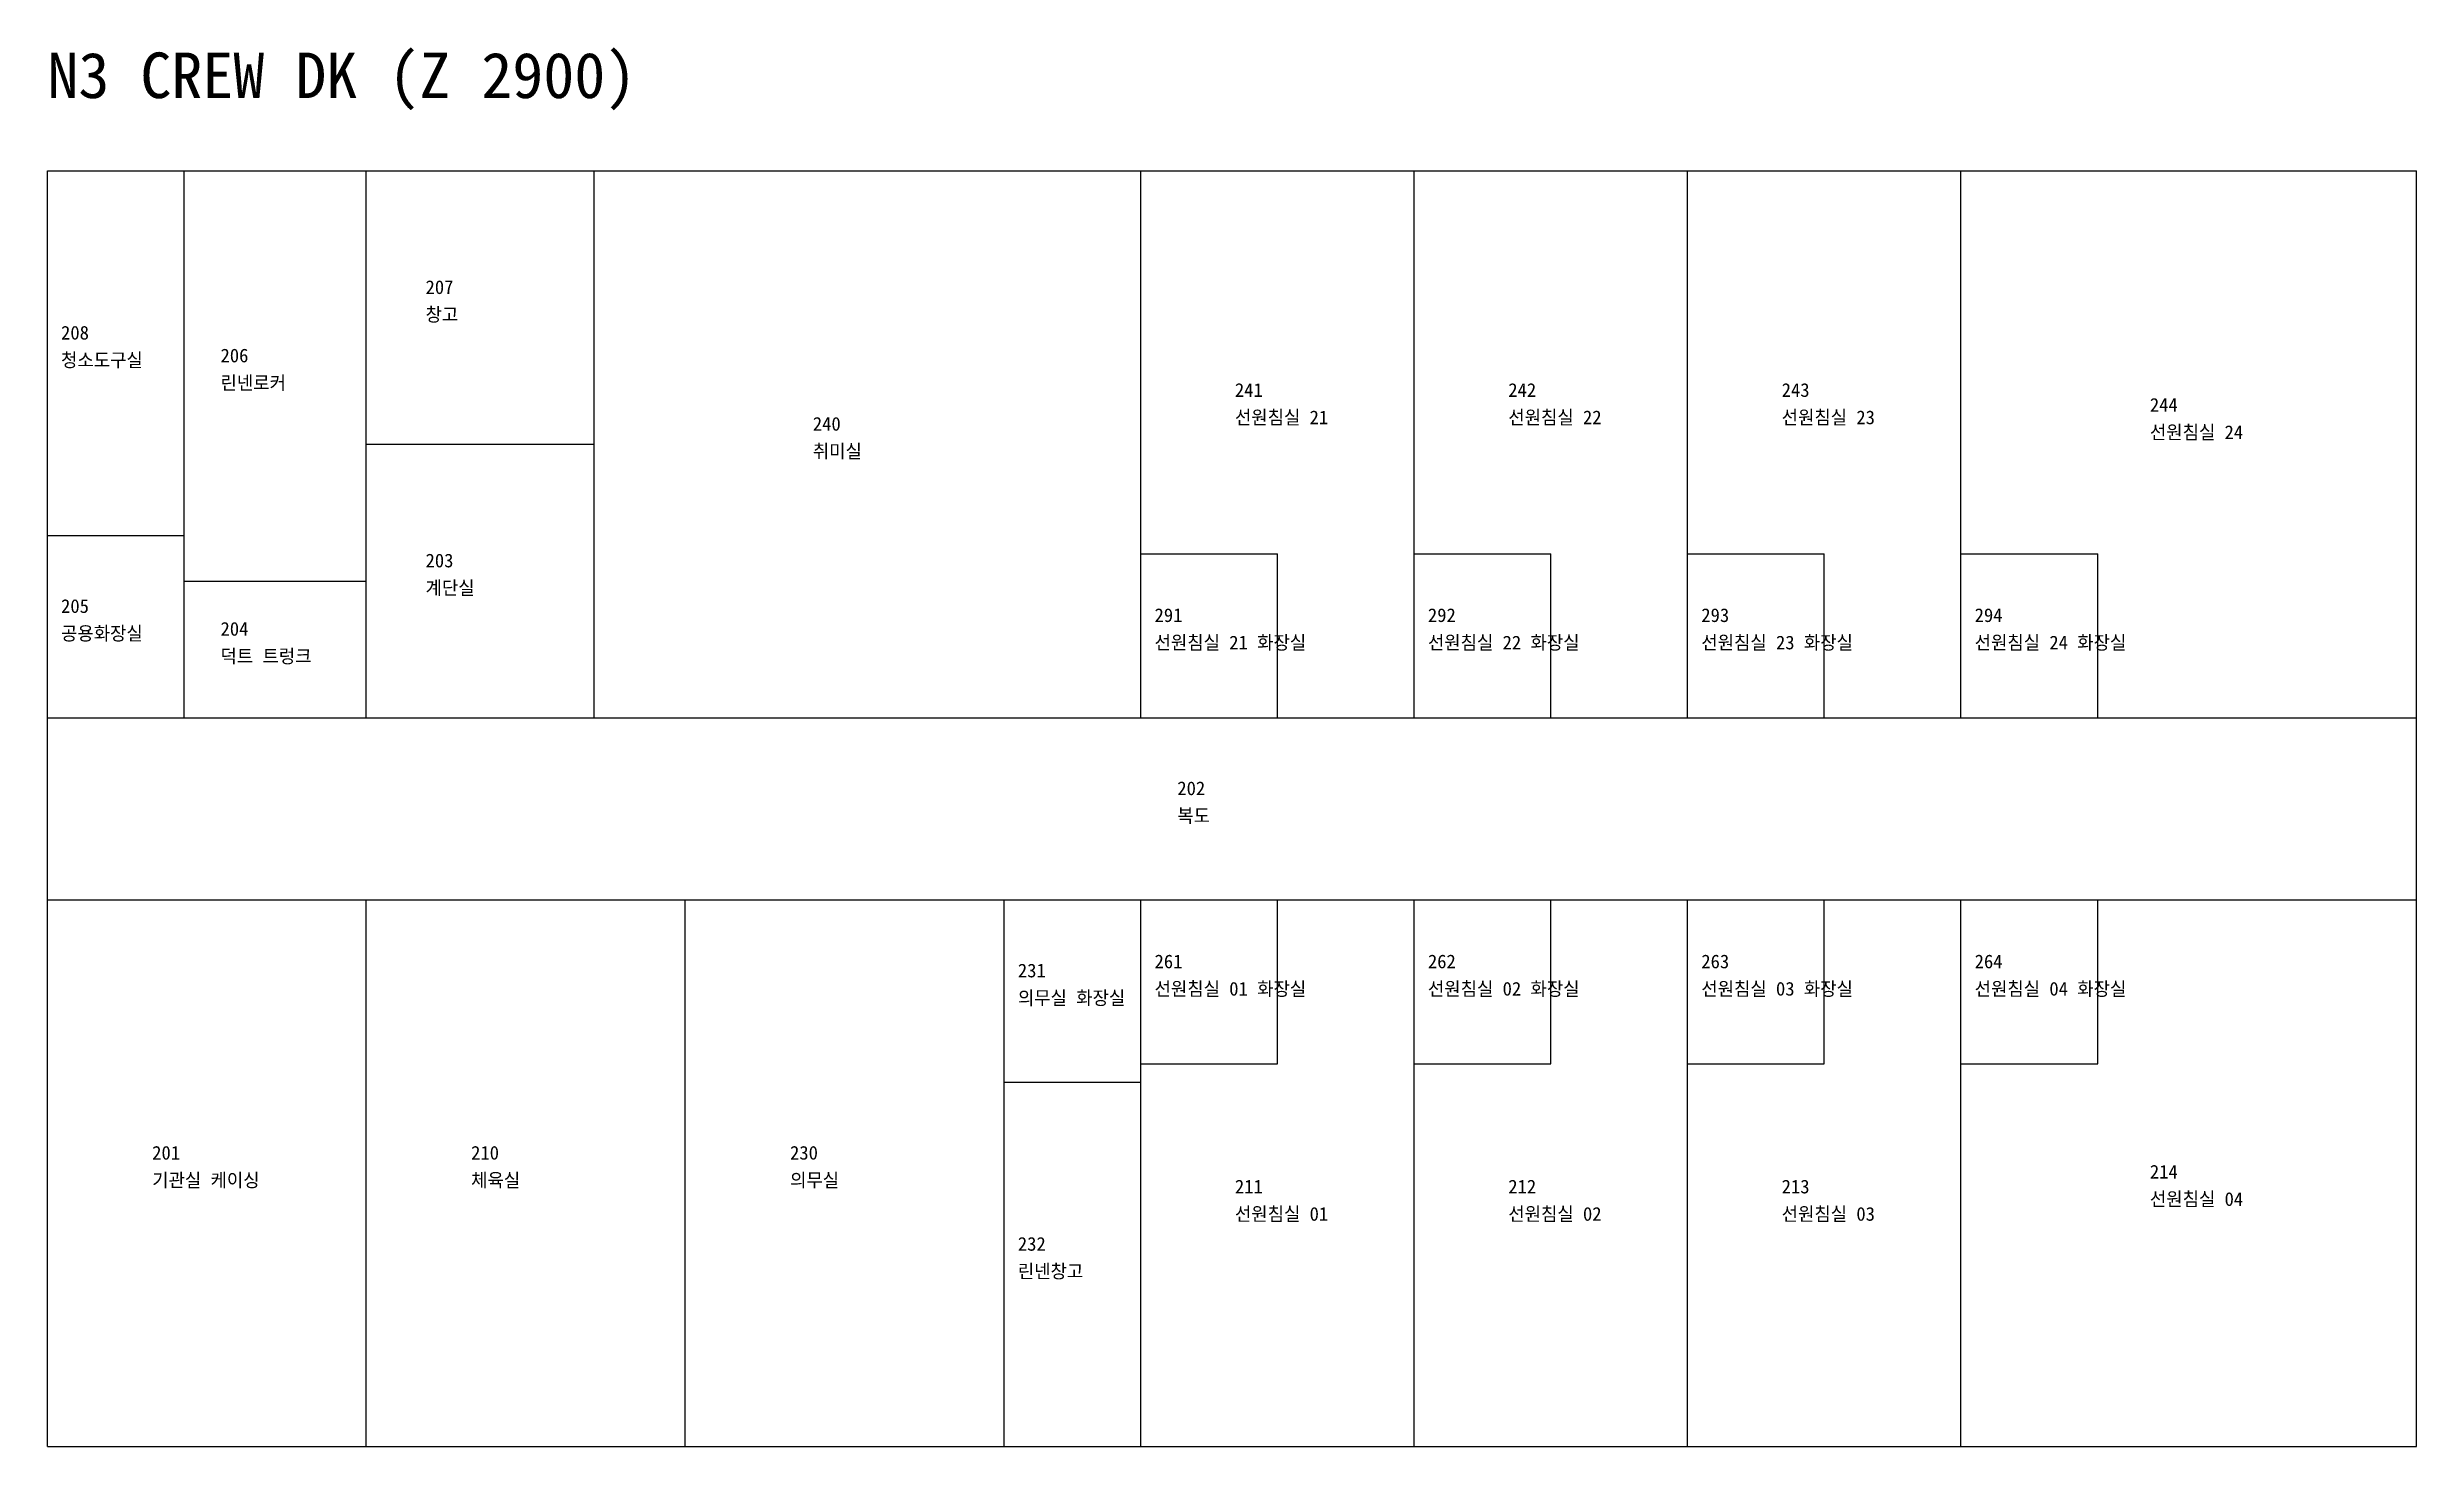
# Model space of a CAD drawing. Header units: millimetres. Extents: x 0 to 90000, y 0 to 15356.
# Drawn here: x 32000 to 58000, y 0 to 15356 of the extents above; entities that cross this region are included whole.
import ezdxf

# ---------------------------------------------------------------- set-up
doc = ezdxf.new("R2010")
doc.units = ezdxf.units.MM
for name, color, linetype in [('DECK_OUTLINE', 7, 'CONTINUOUS'), ('ROOM', 3, 'CONTINUOUS'), ('ROOM_NAME', 5, 'CONTINUOUS'), ('ROOM_NO', 1, 'CONTINUOUS'), ('TITLE', 2, 'CONTINUOUS')]:
    doc.layers.add(name, color=color, linetype=linetype)

msp = doc.modelspace()

# ---------------------------------------------------------------- texts
at = {"layer": 'ROOM_NAME'}
for s, p in [('창고', (36150, 12350)), ('청소도구실', (32150, 11850)), ('린넨로커', (33900, 11600)), ('선원침실 21', (45032, 11221)), ('선원침실 22', (48032, 11221)), ('선원침실 23', (51032, 11221)), ('선원침실 24', (55073, 11058)), ('취미실', (40400, 10850)), ('계단실', (36150, 9350)), ('공용화장실', (32150, 8850)), ('선원침실 21 화장실', (44150, 8750)), ('선원침실 22 화장실', (47150, 8750)), ('선원침실 23 화장실', (50150, 8750)), ('선원침실 24 화장실', (53150, 8750)), ('덕트 트렁크', (33900, 8600)), ('복도', (44400, 6850)), ('의무실 화장실', (42650, 4850)), ('선원침실 01 화장실', (44150, 4950)), ('선원침실 02 화장실', (47150, 4950)), ('선원침실 03 화장실', (50150, 4950)), ('선원침실 04 화장실', (53150, 4950)), ('기관실 케이싱', (33150, 2850)), ('체육실', (36650, 2850)), ('의무실', (40150, 2850)), ('선원침실 01', (45032, 2479)), ('선원침실 02', (48032, 2479)), ('선원침실 03', (51032, 2479)), ('선원침실 04', (55073, 2642)), ('린넨창고', (42650, 1850))]:
    msp.add_text(s, height=150, dxfattribs=at).set_placement(p)
at = {"layer": 'ROOM_NO'}
for s, p in [('207', (36150, 12650)), ('208', (32150, 12150)), ('206', (33900, 11900)), ('241', (45032, 11521)), ('242', (48032, 11521)), ('243', (51032, 11521)), ('244', (55073, 11358)), ('240', (40400, 11150)), ('203', (36150, 9650)), ('205', (32150, 9150)), ('291', (44150, 9050)), ('292', (47150, 9050)), ('293', (50150, 9050)), ('294', (53150, 9050)), ('204', (33900, 8900)), ('202', (44400, 7150)), ('231', (42650, 5150)), ('261', (44150, 5250)), ('262', (47150, 5250)), ('263', (50150, 5250)), ('264', (53150, 5250)), ('201', (33150, 3150)), ('210', (36650, 3150)), ('230', (40150, 3150)), ('211', (45032, 2779)), ('212', (48032, 2779)), ('213', (51032, 2779)), ('214', (55073, 2942)), ('232', (42650, 2150))]:
    msp.add_text(s, height=150, dxfattribs=at).set_placement(p)
at = {"layer": 'TITLE'}
msp.add_text('N3 CREW DK (Z 2900)', height=500, dxfattribs=at).set_placement((32000, 14800))

# ---------------------------------------------------------------- linework, layer by layer
at = {"layer": 'DECK_OUTLINE'}
for p, q in [((32000, 14000), (58000, 14000)), ((32000, 0), (32000, 14000)), ((58000, 0), (58000, 14000)), ((32000, 0), (58000, 0))]:
    msp.add_line(p, q, dxfattribs=at)
at = {"layer": 'ROOM'}
for p, q in [((33500, 8000), (33500, 14000)), ((35500, 8000), (35500, 14000)), ((38000, 8000), (38000, 14000)), ((44000, 8000), (44000, 14000)), ((47000, 8000), (47000, 14000)), ((50000, 8000), (50000, 14000)), ((53000, 8000), (53000, 14000)), ((35500, 11000), (38000, 11000)), ((32000, 10000), (33500, 10000)), ((44000, 9800), (45500, 9800)), ((45500, 8000), (45500, 9800)), ((47000, 9800), (48500, 9800)), ((48500, 8000), (48500, 9800)), ((50000, 9800), (51500, 9800)), ((51500, 8000), (51500, 9800)), ((53000, 9800), (54500, 9800)), ((54500, 8000), (54500, 9800)), ((33500, 9500), (35500, 9500)), ((32000, 8000), (58000, 8000)), ((32000, 6000), (58000, 6000)), ((35500, 0), (35500, 6000)), ((39000, 0), (39000, 6000)), ((42500, 0), (42500, 6000)), ((44000, 0), (44000, 6000)), ((45500, 4200), (45500, 6000)), ((47000, 0), (47000, 6000)), ((48500, 4200), (48500, 6000)), ((50000, 0), (50000, 6000)), ((51500, 4200), (51500, 6000)), ((53000, 0), (53000, 6000)), ((54500, 4200), (54500, 6000)), ((44000, 4200), (45500, 4200)), ((47000, 4200), (48500, 4200)), ((50000, 4200), (51500, 4200)), ((53000, 4200), (54500, 4200)), ((42500, 4000), (44000, 4000))]:
    msp.add_line(p, q, dxfattribs=at)

msp.set_redraw_order([(e.dxf.handle, doc.entitydb.next_handle()) for e in msp.query("TEXT MTEXT ATTDEF DIMENSION ARC_DIMENSION")])  # texts and dimensions are drawn at this point

doc.saveas('drawing.dxf')
